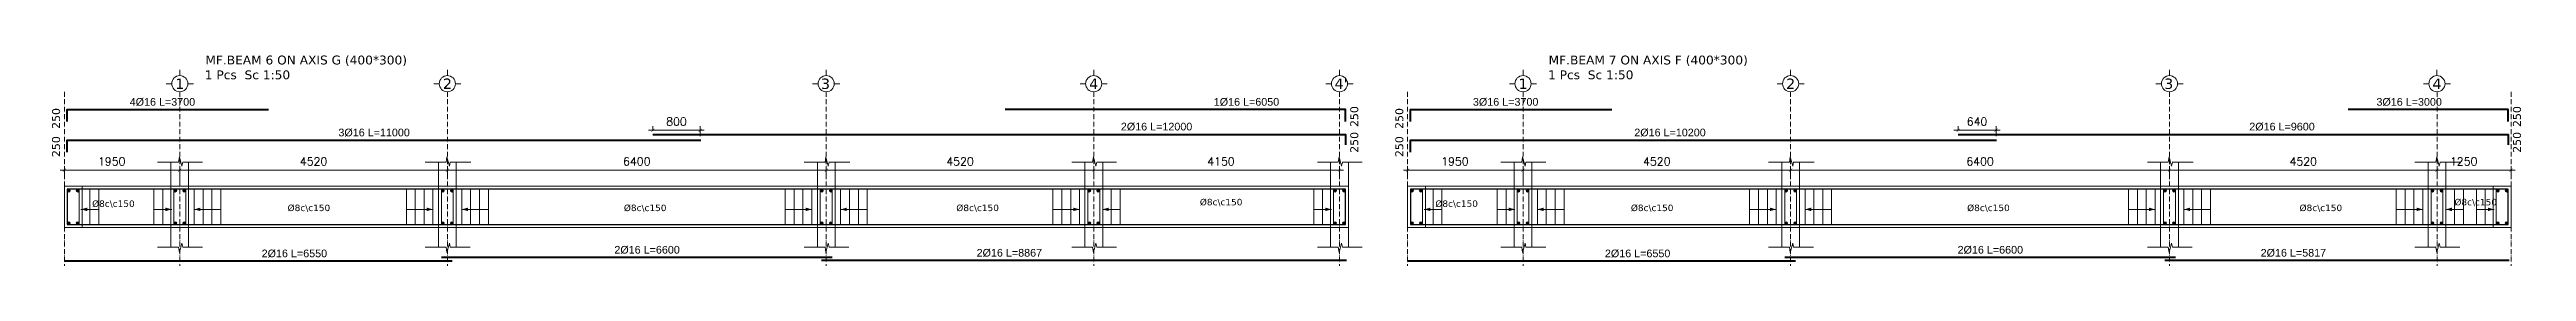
# Model space of a CAD drawing. Header units: inches. Extents: x -17020 to 43805, y -10194 to 123061.
# Drawn here: x 7715 to 11899, y 113527 to 113884 of the extents above; entities that cross this region are included whole.
import ezdxf

# ---------------------------------------------------------------- set-up
doc = ezdxf.new("R2010")
doc.units = ezdxf.units.IN
doc.header["$LTSCALE"] = 0.7
doc.header["$MEASUREMENT"] = 0
doc.linetypes.add('ACAD_ISO10W100', pattern=[18, 12, -3, 0, -3])
doc.layers.get('0').update_dxf_attribs({"lineweight": 13})
doc.layers.get('Defpoints').update_dxf_attribs({"lineweight": 5})
for name, color, linetype, lineweight in [('axis', 254, 'ACAD_ISO10W100', 9), ('BEAM FRAME', 5, 'Continuous', 18), ('COLUMN', 4, 'Continuous', 20), ('elevline', 30, 'Continuous', 20), ('FRAME 070', 5, 'Continuous', 60), ('hatch', 9, 'Continuous', 9), ('renforcment', 141, 'Continuous', 40), ('tex', 3, 'Continuous', 25), ('TEXT', 3, 'Continuous', 25), ('top rein. extension', 50, 'Continuous', 20), ('top renforcment', 7, 'Continuous', 40)]:
    doc.layers.add(name, color=color, linetype=linetype, lineweight=lineweight)
doc.styles.add('100', font='romans.shx', dxfattribs={"height": 13.5})
doc.styles.add('romanc', font='verdana.ttf', dxfattribs={"height": 250})
doc.styles.get("Standard").update_dxf_attribs({"font": 'arial.ttf', "height": 13})
doc.dimstyles.new('100', dxfattribs={"dimtxt": 13.5, "dimasz": 5, "dimexe": 7, "dimexo": 7, "dimgap": 8, "dimtad": 1, "dimdec": 0, "dimlfac": 10, "dimzin": 4, "dimdsep": 46, "dimtxsty": '100', "dimblk": 'ARCHTICK', "dimcen": 0.09, "dimdle": 7, "dimclrd": 1, "dimclre": 8, "dimclrt": 2, "dimadec": 0, "dimazin": 1, "dimtfac": 1, "dimtdec": 0, "dimtix": 1, "dimtofl": 0, "dimtmove": 0, "dimatfit": 3, "dimldrblk": 'ARCHTICK', "dimfxl": 0.18, "dimtolj": 1, "dimtzin": 0, "dimlwd": -1, "dimlwe": -1, "dimarcsym": 0})
doc.dimstyles.get("Standard").update_dxf_attribs({"dimtxt": 13, "dimasz": 5, "dimexe": 0.18, "dimexo": 0.0625, "dimgap": 6, "dimtad": 1, "dimdec": 0, "dimlfac": 10, "dimzin": 0, "dimdsep": 46, "dimtxsty": 'Standard', "dimblk": 'ARCHTICK', "dimcen": 0.09, "dimse1": 1, "dimse2": 1, "dimclrd": 1, "dimclre": 7, "dimclrt": 3, "dimadec": 0, "dimazin": 0, "dimtfac": 1, "dimtdec": 0, "dimtix": 1, "dimtofl": 0, "dimtmove": 0, "dimatfit": 3, "dimldrblk": 'ARCHTICK', "dimfxl": 1, "dimtolj": 1, "dimtzin": 0, "dimarcsym": 0})

msp = doc.modelspace()

# ---------------------------------------------------------------- texts
at = {"layer": 'tex', "style": 'romanc'}
for p in [(7787.27, 113627.05, -33436.19), (9658.49, 113629.7, -33436.19), (10056.31, 113627.05, -33436.19), (11777.7, 113629.7, -33436.19), (8117.54, 113619.97, -33436.19), (8685.58, 113619.97, -33436.19), (9247.11, 113619.97, -33436.19), (10386.57, 113619.97, -33436.19), (10954.62, 113619.97, -33436.19), (11516.15, 113619.97, -33436.19)]:
    msp.add_text('%%C8c\\c150', height=11, dxfattribs=at).set_placement(p)
at = {"layer": 'TEXT', "style": 'romanc'}
for s, height, p in [('1 Pcs  Sc 1:50 ', 15, (7977.62, 113843.37)), ('MF.BEAM 6 ON AXIS G (400*300)', 15, (7978.64, 113868.47)), ('1 Pcs  Sc 1:50 ', 15, (10246.66, 113843.37)), ('MF.BEAM 7 ON AXIS F (400*300)', 15, (10247.68, 113868.47)), ('1', 17.6, (7927.79, 113826.94)), ('2', 17.6, (8379.79, 113826.94)), ('3', 17.6, (9018.45, 113826.94)), ('4', 17.6, (9471.59, 113826.93)), ("4'", 17.6, (9886.04, 113826.94)), ('1', 17.6, (10196.83, 113826.94)), ('2', 17.6, (10648.83, 113826.94)), ('3', 17.6, (11287.49, 113826.94)), ('4', 17.6, (11740.63, 113826.93))]:
    msp.add_text(s, height=height, dxfattribs=at).set_placement(p)
for p in [(7733.11, 113759.25, -72739.24), (9926.11, 113762.5, -73175.05), (10002.15, 113759.25, -72739.24), (11890.11, 113762.5, -73175.05), (7733.11, 113711.56, -72739.24), (9926.11, 113718.74, -73175.05), (10002.15, 113711.56, -72739.24), (11890.11, 113718.74, -73175.05)]:
    msp.add_text('250', height=13.5, rotation=90, dxfattribs=at).set_placement(p)

# ---------------------------------------------------------------- blocks, each defined once
blk = doc.blocks.new('*D816')
at = {"layer": 'Defpoints', "color": 0, "transparency": 16777216}
for p in [(7715.4, 113739.9, -218.4), (7715.4, 113739.9), (8815.4, 113739.9, -167.8)]:
    blk.add_point(p, dxfattribs=at)
at = {"layer": 'TEXT', "color": 3, "transparency": 16777216, "insert": (8263.7, 113752.9), "char_height": 13, "attachment_point": 5}
blk.add_mtext('\\A1;3%%C16 L=11000', dxfattribs=at)
blk = doc.blocks.new('_ArchTick')
at = {"color": 0, "linetype": 'ByBlock', "lineweight": 0, "const_width": 0.15}
blk.add_lwpolyline([(-0.5, -0.5), (0.5, 0.5)], dxfattribs=at)
blk = doc.blocks.new('*D817')
at = {"color": 1, "transparency": 16777216}
blk.add_line((9020.4, 113689.3), (9486.4, 113689.3), dxfattribs=at)
at = {"color": 8, "transparency": 16777216}
for p, q in [((9027.4, 113682.7), (9027.4, 113696.3)), ((9479.4, 113683.3), (9479.4, 113696.3))]:
    blk.add_line(p, q, dxfattribs=at)
at = {"layer": 'Defpoints', "color": 0, "transparency": 16777216}
for p in [(9479.4, 113689.3), (9027.4, 113675.7), (9479.4, 113676.3)]:
    blk.add_point(p, dxfattribs=at)
at = {"color": 1, "transparency": 16777216, "xscale": 5, "yscale": 5, "zscale": 5, "rotation": 180}
blk.add_blockref('_ArchTick', (9027.4, 113689.3), dxfattribs=at)
at = {"color": 1, "transparency": 16777216, "xscale": 5, "yscale": 5, "zscale": 5}
blk.add_blockref('_ArchTick', (9479.4, 113689.3), dxfattribs=at)
at = {"color": 2, "transparency": 16777216, "insert": (9253.4, 113704.1), "char_height": 13.5, "attachment_point": 5, "style": '100'}
blk.add_mtext('\\A1;4520', dxfattribs=at)
blk = doc.blocks.new('*D818')
at = {"layer": 'Defpoints', "color": 0, "transparency": 16777216}
for p in [(8734.4, 113749.9, -157.8), (8734.4, 113749.9), (9934.3, 113749.9, -218.5)]:
    blk.add_point(p, dxfattribs=at)
at = {"layer": 'TEXT', "color": 3, "transparency": 16777216, "insert": (9585.4, 113762.9), "char_height": 13, "attachment_point": 5}
blk.add_mtext('\\A1;2%%C16 L=12000', dxfattribs=at)
blk = doc.blocks.new('*D839')
at = {"color": 1, "transparency": 16777216}
blk.add_line((8821.4, 113756.9), (8727.4, 113756.9), dxfattribs=at)
at = {"color": 8, "transparency": 16777216}
for p, q in [((8734.4, 113756.9), (8734.4, 113763.9)), ((8814.4, 113746.9), (8814.4, 113763.9))]:
    blk.add_line(p, q, dxfattribs=at)
at = {"layer": 'Defpoints', "color": 0, "transparency": 16777216}
for p in [(8734.4, 113756.9), (8734.4, 113749.9), (8814.4, 113739.9)]:
    blk.add_point(p, dxfattribs=at)
at = {"color": 1, "transparency": 16777216, "xscale": 5, "yscale": 5, "zscale": 5, "rotation": 180}
blk.add_blockref('_ArchTick', (8734.4, 113756.9), dxfattribs=at)
at = {"color": 1, "transparency": 16777216, "xscale": 5, "yscale": 5, "zscale": 5}
blk.add_blockref('_ArchTick', (8814.4, 113756.9), dxfattribs=at)
at = {"color": 2, "transparency": 16777216, "insert": (8774.4, 113771.7), "char_height": 13.5, "attachment_point": 5, "style": '100'}
blk.add_mtext('\\A1;800', dxfattribs=at)
blk = doc.blocks.new('*D819')
at = {"color": 1, "transparency": 16777216}
blk.add_line((9034.4, 113689.3), (8380.4, 113689.3), dxfattribs=at)
at = {"color": 8, "transparency": 16777216}
for p, q in [((8387.4, 113680.4), (8387.4, 113696.3)), ((9027.4, 113682.7), (9027.4, 113696.3))]:
    blk.add_line(p, q, dxfattribs=at)
at = {"layer": 'Defpoints', "color": 0, "transparency": 16777216}
for p in [(8387.4, 113689.3), (8387.4, 113673.4), (9027.4, 113675.7)]:
    blk.add_point(p, dxfattribs=at)
at = {"color": 1, "transparency": 16777216, "xscale": 5, "yscale": 5, "zscale": 5, "rotation": 180}
blk.add_blockref('_ArchTick', (8387.4, 113689.3), dxfattribs=at)
at = {"color": 1, "transparency": 16777216, "xscale": 5, "yscale": 5, "zscale": 5}
blk.add_blockref('_ArchTick', (9027.4, 113689.3), dxfattribs=at)
at = {"color": 2, "transparency": 16777216, "insert": (8707.4, 113704.1), "char_height": 13.5, "attachment_point": 5, "style": '100'}
blk.add_mtext('\\A1;6400', dxfattribs=at)
blk = doc.blocks.new('*D820')
at = {"color": 1, "transparency": 16777216}
blk.add_line((7928.4, 113689.3), (8394.4, 113689.3), dxfattribs=at)
at = {"color": 8, "transparency": 16777216}
for p, q in [((7935.4, 113668.1), (7935.4, 113696.3)), ((8387.4, 113680.4), (8387.4, 113696.3))]:
    blk.add_line(p, q, dxfattribs=at)
at = {"layer": 'Defpoints', "color": 0, "transparency": 16777216}
for p in [(8387.4, 113689.3), (7935.4, 113661.1), (8387.4, 113673.4)]:
    blk.add_point(p, dxfattribs=at)
at = {"color": 1, "transparency": 16777216, "xscale": 5, "yscale": 5, "zscale": 5, "rotation": 180}
blk.add_blockref('_ArchTick', (7935.4, 113689.3), dxfattribs=at)
at = {"color": 1, "transparency": 16777216, "xscale": 5, "yscale": 5, "zscale": 5}
blk.add_blockref('_ArchTick', (8387.4, 113689.3), dxfattribs=at)
at = {"color": 2, "transparency": 16777216, "insert": (8161.4, 113704.1), "char_height": 13.5, "attachment_point": 5, "style": '100'}
blk.add_mtext('\\A1;4520', dxfattribs=at)
blk = doc.blocks.new('*D821')
at = {"layer": 'Defpoints', "color": 0, "transparency": 16777216}
for p in [(7715.4, 113791.8, -218.4), (7715.4, 113791.8), (8085.4, 113791.8, -209.5)]:
    blk.add_point(p, dxfattribs=at)
at = {"layer": 'TEXT', "color": 3, "transparency": 16777216, "insert": (7906.1, 113804.8), "char_height": 13, "attachment_point": 5}
blk.add_mtext('\\A1;4%%C16 L=3700', dxfattribs=at)
blk = doc.blocks.new('*D822')
at = {"layer": 'Defpoints', "color": 0, "transparency": 16777216}
for p in [(9329.4, 113791.8, -209.5), (9934.4, 113791.8, -218.4), (9934.4, 113791.8)]:
    blk.add_point(p, dxfattribs=at)
at = {"layer": 'TEXT', "color": 3, "transparency": 16777216, "insert": (9737.3, 113804.8), "char_height": 13, "attachment_point": 5}
blk.add_mtext('\\A1;1%%C16 L=6050', dxfattribs=at)
blk = doc.blocks.new('*D823')
at = {"layer": 'Defpoints', "color": 0, "transparency": 16777216}
for p in [(7740.4, 113535, -13652.7), (8395.4, 113535, -37100.9), (8395.4, 113535)]:
    blk.add_point(p, dxfattribs=at)
at = {"layer": 'TEXT', "color": 3, "transparency": 16777216, "insert": (8129, 113548), "char_height": 13, "attachment_point": 5}
blk.add_mtext('\\A1;2%%C16 L=6550', dxfattribs=at)
blk = doc.blocks.new('*D824')
at = {"layer": 'Defpoints', "color": 0, "transparency": 16777216}
for p in [(8377.4, 113541.2, -13652.7), (9037.4, 113541.2, -37100.9), (9037.4, 113541.2)]:
    blk.add_point(p, dxfattribs=at)
at = {"layer": 'TEXT', "color": 3, "transparency": 16777216, "insert": (8724.8, 113554.2), "char_height": 13, "attachment_point": 5}
blk.add_mtext('\\A1;2%%C16 L=6600', dxfattribs=at)
blk = doc.blocks.new('*D825')
at = {"color": 1, "transparency": 16777216}
blk.add_line((9901.4, 113689.3), (9472.4, 113689.3), dxfattribs=at)
at = {"color": 8, "transparency": 16777216}
for p, q in [((9479.4, 113683.2), (9479.4, 113696.3)), ((9894.4, 113681.8), (9894.4, 113696.3))]:
    blk.add_line(p, q, dxfattribs=at)
at = {"layer": 'Defpoints', "color": 0, "transparency": 16777216}
for p in [(9479.4, 113689.3), (9479.4, 113676.2), (9894.4, 113674.8)]:
    blk.add_point(p, dxfattribs=at)
at = {"color": 1, "transparency": 16777216, "xscale": 5, "yscale": 5, "zscale": 5, "rotation": 180}
blk.add_blockref('_ArchTick', (9479.4, 113689.3), dxfattribs=at)
at = {"color": 1, "transparency": 16777216, "xscale": 5, "yscale": 5, "zscale": 5}
blk.add_blockref('_ArchTick', (9894.4, 113689.3), dxfattribs=at)
at = {"color": 2, "transparency": 16777216, "insert": (9694.2, 113704.1), "char_height": 13.5, "attachment_point": 5, "style": '100'}
blk.add_mtext('\\A1;4150', dxfattribs=at)
blk = doc.blocks.new('*D826')
at = {"color": 1, "transparency": 16777216}
blk.add_line((7942.4, 113689.3), (7733.4, 113689.3), dxfattribs=at)
at = {"color": 8, "transparency": 16777216}
for p, q in [((7740.4, 113675), (7740.4, 113696.3)), ((7935.4, 113668.1), (7935.4, 113696.3))]:
    blk.add_line(p, q, dxfattribs=at)
at = {"layer": 'Defpoints', "color": 0, "transparency": 16777216}
for p in [(7740.4, 113689.3), (7740.4, 113668), (7935.4, 113661.1)]:
    blk.add_point(p, dxfattribs=at)
at = {"color": 1, "transparency": 16777216, "xscale": 5, "yscale": 5, "zscale": 5, "rotation": 180}
blk.add_blockref('_ArchTick', (7740.4, 113689.3), dxfattribs=at)
at = {"color": 1, "transparency": 16777216, "xscale": 5, "yscale": 5, "zscale": 5}
blk.add_blockref('_ArchTick', (7935.4, 113689.3), dxfattribs=at)
at = {"color": 2, "transparency": 16777216, "insert": (7820.4, 113704.1), "char_height": 13.5, "attachment_point": 5, "style": '100'}
blk.add_mtext('\\A1;1950', dxfattribs=at)
blk = doc.blocks.new('*D827')
at = {"layer": 'Defpoints', "color": 0, "transparency": 16777216}
for p in [(9019.4, 113536.1, -13652.7), (9906.1, 113536.1, -37100.9), (9906.1, 113536.1)]:
    blk.add_point(p, dxfattribs=at)
at = {"layer": 'TEXT', "color": 3, "transparency": 16777216, "insert": (9336.7, 113549.1), "char_height": 13, "attachment_point": 5}
blk.add_mtext('\\A1;2%%C16 L=8867', dxfattribs=at)
blk = doc.blocks.new('*D828')
at = {"layer": 'Defpoints', "color": 0, "transparency": 16777216}
for p in [(9984.4, 113739.9, -218.4), (9984.4, 113739.9), (11004.4, 113739.9, -167.8)]:
    blk.add_point(p, dxfattribs=at)
at = {"layer": 'TEXT', "color": 3, "transparency": 16777216, "insert": (10452.7, 113752.9), "char_height": 13, "attachment_point": 5}
blk.add_mtext('\\A1;2%%C16 L=10200', dxfattribs=at)
blk = doc.blocks.new('*D829')
at = {"color": 1, "transparency": 16777216}
blk.add_line((11289.4, 113689.3), (11755.4, 113689.3), dxfattribs=at)
at = {"color": 8, "transparency": 16777216}
for p, q in [((11296.4, 113682.7), (11296.4, 113696.3)), ((11748.4, 113683.3), (11748.4, 113696.3))]:
    blk.add_line(p, q, dxfattribs=at)
at = {"layer": 'Defpoints', "color": 0, "transparency": 16777216}
for p in [(11748.4, 113689.3), (11296.4, 113675.7), (11748.4, 113676.3)]:
    blk.add_point(p, dxfattribs=at)
at = {"color": 1, "transparency": 16777216, "xscale": 5, "yscale": 5, "zscale": 5, "rotation": 180}
blk.add_blockref('_ArchTick', (11296.4, 113689.3), dxfattribs=at)
at = {"color": 1, "transparency": 16777216, "xscale": 5, "yscale": 5, "zscale": 5}
blk.add_blockref('_ArchTick', (11748.4, 113689.3), dxfattribs=at)
at = {"color": 2, "transparency": 16777216, "insert": (11522.4, 113704.1), "char_height": 13.5, "attachment_point": 5, "style": '100'}
blk.add_mtext('\\A1;4520', dxfattribs=at)
blk = doc.blocks.new('*D830')
at = {"layer": 'Defpoints', "color": 0, "transparency": 16777216}
for p in [(10939.4, 113749.9, -157.8), (10939.4, 113749.9), (11899.4, 113749.9, -218.5)]:
    blk.add_point(p, dxfattribs=at)
at = {"layer": 'TEXT', "color": 3, "transparency": 16777216, "insert": (11486.5, 113762.9), "char_height": 13, "attachment_point": 5}
blk.add_mtext('\\A1;2%%C16 L=9600', dxfattribs=at)
blk = doc.blocks.new('*D840')
at = {"color": 1, "transparency": 16777216}
blk.add_line((11010.4, 113756.9), (10932.4, 113756.9), dxfattribs=at)
at = {"color": 8, "transparency": 16777216}
for p, q in [((10939.4, 113756.9), (10939.4, 113763.9)), ((11003.4, 113746.9), (11003.4, 113763.9))]:
    blk.add_line(p, q, dxfattribs=at)
at = {"layer": 'Defpoints', "color": 0, "transparency": 16777216}
for p in [(10939.4, 113756.9), (10939.4, 113749.9), (11003.4, 113739.9)]:
    blk.add_point(p, dxfattribs=at)
at = {"color": 1, "transparency": 16777216, "xscale": 5, "yscale": 5, "zscale": 5, "rotation": 180}
blk.add_blockref('_ArchTick', (10939.4, 113756.9), dxfattribs=at)
at = {"color": 1, "transparency": 16777216, "xscale": 5, "yscale": 5, "zscale": 5}
blk.add_blockref('_ArchTick', (11003.4, 113756.9), dxfattribs=at)
at = {"color": 2, "transparency": 16777216, "insert": (10971.4, 113771.7), "char_height": 13.5, "attachment_point": 5, "style": '100'}
blk.add_mtext('\\A1;640', dxfattribs=at)
blk = doc.blocks.new('*D831')
at = {"color": 1, "transparency": 16777216}
blk.add_line((11303.4, 113689.3), (10649.4, 113689.3), dxfattribs=at)
at = {"color": 8, "transparency": 16777216}
for p, q in [((10656.4, 113680.4), (10656.4, 113696.3)), ((11296.4, 113682.7), (11296.4, 113696.3))]:
    blk.add_line(p, q, dxfattribs=at)
at = {"layer": 'Defpoints', "color": 0, "transparency": 16777216}
for p in [(10656.4, 113689.3), (10656.4, 113673.4), (11296.4, 113675.7)]:
    blk.add_point(p, dxfattribs=at)
at = {"color": 1, "transparency": 16777216, "xscale": 5, "yscale": 5, "zscale": 5, "rotation": 180}
blk.add_blockref('_ArchTick', (10656.4, 113689.3), dxfattribs=at)
at = {"color": 1, "transparency": 16777216, "xscale": 5, "yscale": 5, "zscale": 5}
blk.add_blockref('_ArchTick', (11296.4, 113689.3), dxfattribs=at)
at = {"color": 2, "transparency": 16777216, "insert": (10976.4, 113704.1), "char_height": 13.5, "attachment_point": 5, "style": '100'}
blk.add_mtext('\\A1;6400', dxfattribs=at)
blk = doc.blocks.new('*D832')
at = {"color": 1, "transparency": 16777216}
blk.add_line((10197.4, 113689.3), (10663.4, 113689.3), dxfattribs=at)
at = {"color": 8, "transparency": 16777216}
for p, q in [((10204.4, 113668.1), (10204.4, 113696.3)), ((10656.4, 113680.4), (10656.4, 113696.3))]:
    blk.add_line(p, q, dxfattribs=at)
at = {"layer": 'Defpoints', "color": 0, "transparency": 16777216}
for p in [(10656.4, 113689.3), (10204.4, 113661.1), (10656.4, 113673.4)]:
    blk.add_point(p, dxfattribs=at)
at = {"color": 1, "transparency": 16777216, "xscale": 5, "yscale": 5, "zscale": 5, "rotation": 180}
blk.add_blockref('_ArchTick', (10204.4, 113689.3), dxfattribs=at)
at = {"color": 1, "transparency": 16777216, "xscale": 5, "yscale": 5, "zscale": 5}
blk.add_blockref('_ArchTick', (10656.4, 113689.3), dxfattribs=at)
at = {"color": 2, "transparency": 16777216, "insert": (10430.4, 113704.1), "char_height": 13.5, "attachment_point": 5, "style": '100'}
blk.add_mtext('\\A1;4520', dxfattribs=at)
blk = doc.blocks.new('*D833')
at = {"layer": 'Defpoints', "color": 0, "transparency": 16777216}
for p in [(11598.4, 113791.8, -209.5), (11898.4, 113791.8, -218.4), (11898.4, 113791.8)]:
    blk.add_point(p, dxfattribs=at)
at = {"layer": 'TEXT', "color": 3, "transparency": 16777216, "insert": (11701.3, 113804.8), "char_height": 13, "attachment_point": 5}
blk.add_mtext('\\A1;3%%C16 L=3000', dxfattribs=at)
blk = doc.blocks.new('*D834')
at = {"layer": 'Defpoints', "color": 0, "transparency": 16777216}
for p in [(10009.4, 113535, -13652.7), (10664.4, 113535, -37100.9), (10664.4, 113535)]:
    blk.add_point(p, dxfattribs=at)
at = {"layer": 'TEXT', "color": 3, "transparency": 16777216, "insert": (10398, 113548), "char_height": 13, "attachment_point": 5}
blk.add_mtext('\\A1;2%%C16 L=6550', dxfattribs=at)
blk = doc.blocks.new('*D835')
at = {"layer": 'Defpoints', "color": 0, "transparency": 16777216}
for p in [(10646.4, 113541.2, -13652.7), (11306.4, 113541.2, -37100.9), (11306.4, 113541.2)]:
    blk.add_point(p, dxfattribs=at)
at = {"layer": 'TEXT', "color": 3, "transparency": 16777216, "insert": (10993.8, 113554.2), "char_height": 13, "attachment_point": 5}
blk.add_mtext('\\A1;2%%C16 L=6600', dxfattribs=at)
blk = doc.blocks.new('*D836')
at = {"color": 1, "transparency": 16777216}
blk.add_line((11880.4, 113689.3), (11741.4, 113689.3), dxfattribs=at)
at = {"color": 8, "transparency": 16777216}
for p, q in [((11748.4, 113683.2), (11748.4, 113696.3)), ((11873.4, 113683), (11873.4, 113696.3))]:
    blk.add_line(p, q, dxfattribs=at)
at = {"layer": 'Defpoints', "color": 0, "transparency": 16777216}
for p in [(11748.4, 113689.3), (11748.4, 113676.2), (11873.4, 113676)]:
    blk.add_point(p, dxfattribs=at)
at = {"color": 1, "transparency": 16777216, "xscale": 5, "yscale": 5, "zscale": 5, "rotation": 180}
blk.add_blockref('_ArchTick', (11748.4, 113689.3), dxfattribs=at)
at = {"color": 1, "transparency": 16777216, "xscale": 5, "yscale": 5, "zscale": 5}
blk.add_blockref('_ArchTick', (11873.4, 113689.3), dxfattribs=at)
at = {"color": 2, "transparency": 16777216, "insert": (11793.4, 113704.1), "char_height": 13.5, "attachment_point": 5, "style": '100'}
blk.add_mtext('\\A1;1250', dxfattribs=at)
blk = doc.blocks.new('*D837')
at = {"color": 1, "transparency": 16777216}
blk.add_line((10211.4, 113689.3), (10002.4, 113689.3), dxfattribs=at)
at = {"color": 8, "transparency": 16777216}
for p, q in [((10009.4, 113675), (10009.4, 113696.3)), ((10204.4, 113668.1), (10204.4, 113696.3))]:
    blk.add_line(p, q, dxfattribs=at)
at = {"layer": 'Defpoints', "color": 0, "transparency": 16777216}
for p in [(10009.4, 113689.3), (10009.4, 113668), (10204.4, 113661.1)]:
    blk.add_point(p, dxfattribs=at)
at = {"color": 1, "transparency": 16777216, "xscale": 5, "yscale": 5, "zscale": 5, "rotation": 180}
blk.add_blockref('_ArchTick', (10009.4, 113689.3), dxfattribs=at)
at = {"color": 1, "transparency": 16777216, "xscale": 5, "yscale": 5, "zscale": 5}
blk.add_blockref('_ArchTick', (10204.4, 113689.3), dxfattribs=at)
at = {"color": 2, "transparency": 16777216, "insert": (10089.4, 113704.1), "char_height": 13.5, "attachment_point": 5, "style": '100'}
blk.add_mtext('\\A1;1950', dxfattribs=at)
blk = doc.blocks.new('*D838')
at = {"layer": 'Defpoints', "color": 0, "transparency": 16777216}
for p in [(11288.4, 113536.1, -13652.7), (11870.1, 113536.1, -37100.9), (11870.1, 113536.1)]:
    blk.add_point(p, dxfattribs=at)
at = {"layer": 'TEXT', "color": 3, "transparency": 16777216, "insert": (11505.7, 113549.1), "char_height": 13, "attachment_point": 5}
blk.add_mtext('\\A1;2%%C16 L=5817', dxfattribs=at)
blk = doc.blocks.new('*D841')
at = {"layer": 'Defpoints', "color": 0, "transparency": 16777216}
for p in [(9984.4, 113791.8, -218.4), (9984.4, 113791.8), (10354.4, 113791.8, -209.5)]:
    blk.add_point(p, dxfattribs=at)
at = {"layer": 'TEXT', "color": 3, "transparency": 16777216, "insert": (10175.1, 113804.8), "char_height": 13, "attachment_point": 5}
blk.add_mtext('\\A1;3%%C16 L=3700', dxfattribs=at)

# ---------------------------------------------------------------- dimensions: what is measured, and where the dimension line sits
for base, p1, p2, picture, middle in [((8734.37, 113756.92), (8814.37, 113739.92), (8734.37, 113749.92), '*D839', (8774.37, 113771.67)), ((10939.4, 113756.92), (11003.4, 113739.92), (10939.4, 113749.92), '*D840', (10971.4, 113771.67))]:
    dim = msp.add_linear_dim(base=base, p1=p1, p2=p2, dimstyle='100')
    dim.commit()
    dim.dimension.update_dxf_attribs({"geometry": picture, "text_midpoint": middle})
for base, p1, p2, picture, middle in [((7740.39, 113689.34), (7935.39, 113661.15), (7740.39, 113667.96), '*D826', (7820.39, 113689.34)), ((8387.39, 113689.34), (9027.39, 113675.75), (8387.39, 113673.43), '*D819', (8707.39, 113689.34)), ((9479.39, 113689.34), (9894.43, 113674.77), (9479.39, 113676.23), '*D825', (9694.21, 113689.34)), ((10009.43, 113689.34), (10204.43, 113661.15), (10009.43, 113667.96), '*D837', (10089.43, 113689.34)), ((10656.43, 113689.34), (11296.43, 113675.75), (10656.43, 113673.43), '*D831', (10976.43, 113689.34)), ((11748.43, 113689.34), (11873.43, 113676.02), (11748.43, 113676.23), '*D836', (11793.43, 113689.34))]:
    dim = msp.add_linear_dim(base=base, p1=p1, p2=p2, angle=180, dimstyle='100')
    dim.commit()
    dim.dimension.update_dxf_attribs({"geometry": picture, "text_midpoint": middle, "dimtype": 160})
for base, p1, p2, picture, middle in [((8387.39, 113689.34), (7935.39, 113661.15), (8387.39, 113673.43), '*D820', (8161.39, 113689.34)), ((9479.39, 113689.34), (9027.39, 113675.75), (9479.39, 113676.35), '*D817', (9253.39, 113689.34)), ((10656.43, 113689.34), (10204.43, 113661.15), (10656.43, 113673.43), '*D832', (10430.43, 113689.34)), ((11748.43, 113689.34), (11296.43, 113675.75), (11748.43, 113676.35), '*D829', (11522.43, 113689.34))]:
    dim = msp.add_linear_dim(base=base, p1=p1, p2=p2, dimstyle='100')
    dim.commit()
    dim.dimension.update_dxf_attribs({"geometry": picture, "text_midpoint": middle, "dimtype": 160})
at = {"layer": 'TEXT'}
for base, p1, p2, angle, text, picture, middle in [((7715.39, 113791.83), (8085.39, 113791.83, -209.54), (7715.39, 113791.83, -218.39), 180, '4%%C16 L=<>', '*D821', (7906.11, 113791.83)), ((9934.43, 113791.83), (9329.39, 113791.83, -209.54), (9934.43, 113791.83, -218.39), 0, '1%%C16 L=<>', '*D822', (9737.29, 113791.83)), ((9984.43, 113791.83), (10354.43, 113791.83, -209.54), (9984.43, 113791.83, -218.39), 180, '3%%C16 L=<>', '*D841', (10175.14, 113791.83)), ((11898.43, 113791.83), (11598.43, 113791.83, -209.54), (11898.43, 113791.83, -218.39), 0, '3%%C16 L=<>', '*D833', (11701.29, 113791.83)), ((7715.39, 113739.92), (8815.37, 113739.92, -167.76), (7715.39, 113739.92, -218.39), 180, '3%%C16 L=<>', '*D816', (8263.65, 113739.92)), ((8734.37, 113749.92), (9934.33, 113749.92, -218.54), (8734.37, 113749.92, -157.78), 180, '2%%C16 L=<>', '*D818', (9585.45, 113749.92)), ((9984.43, 113739.92), (11004.4, 113739.92, -167.76), (9984.43, 113739.92, -218.39), 180, '2%%C16 L=<>', '*D828', (10452.69, 113739.92)), ((10939.4, 113749.92), (11899.43, 113749.92, -218.54), (10939.4, 113749.92, -157.78), 180, '2%%C16 L=<>', '*D830', (11486.55, 113749.92)), ((8395.39, 113535.03, 12366.96), (7740.39, 113535.03, -1285.72), (8395.39, 113535.03, -24733.92), 0, '2%%C16 L=<>', '*D823', (8128.97, 113535.03, 12366.96)), ((9037.39, 113541.17, 12366.96), (8377.39, 113541.17, -1285.72), (9037.39, 113541.17, -24733.92), 0, '2%%C16 L=<>', '*D824', (8724.78, 113541.17, 12366.96)), ((9906.13, 113536.05, 12366.96), (9019.39, 113536.05, -1285.72), (9906.13, 113536.05, -24733.92), 0, '2%%C16 L=<>', '*D827', (9336.74, 113536.05, 12366.96)), ((10664.43, 113535.03, 12366.96), (10009.43, 113535.03, -1285.72), (10664.43, 113535.03, -24733.92), 0, '2%%C16 L=<>', '*D834', (10398.01, 113535.03, 12366.96)), ((11306.43, 113541.17, 12366.96), (10646.43, 113541.17, -1285.72), (11306.43, 113541.17, -24733.92), 0, '2%%C16 L=<>', '*D835', (10993.82, 113541.17, 12366.96)), ((11870.13, 113536.05, 12366.96), (11288.43, 113536.05, -1285.72), (11870.13, 113536.05, -24733.92), 0, '2%%C16 L=<>', '*D838', (11505.73, 113536.05, 12366.96))]:
    dim = msp.add_linear_dim(base=base, p1=p1, p2=p2, angle=angle, text=text, dimstyle='Standard', override={"dimsd1": 1, "dimsd2": 1, "dimfxl": 0.1, "dimfxlon": 1}, dxfattribs=at)
    dim.commit()
    dim.dimension.update_dxf_attribs({"geometry": picture, "text_midpoint": middle, "dimtype": 161})

# ---------------------------------------------------------------- hatches: boundary and pattern name
at = {"layer": 'elevline'}
for points in [[(7750.15, 113654.67, 1), (7745.39, 113654.67, 1)], [(7760.64, 113654.67, -1), (7765.39, 113654.67, -1)], [(7930.15, 113654.67, 1), (7925.39, 113654.67, 1)], [(7940.64, 113654.67, -1), (7945.39, 113654.67, -1)], [(8382.15, 113654.67, 1), (8377.39, 113654.67, 1)], [(8392.64, 113654.67, -1), (8397.39, 113654.67, -1)], [(9022.15, 113654.67, 1), (9017.39, 113654.67, 1)], [(9032.64, 113654.67, -1), (9037.39, 113654.67, -1)], [(9474.15, 113654.67, 1), (9469.39, 113654.67, 1)], [(9484.64, 113654.67, -1), (9489.39, 113654.67, -1)], [(9889.19, 113654.67, 1), (9884.43, 113654.67, 1)], [(9899.67, 113654.67, -1), (9904.43, 113654.67, -1)], [(10019.19, 113654.67, 1), (10014.43, 113654.67, 1)], [(10029.67, 113654.67, -1), (10034.43, 113654.67, -1)], [(10199.19, 113654.67, 1), (10194.43, 113654.67, 1)], [(10209.67, 113654.67, -1), (10214.43, 113654.67, -1)], [(10651.19, 113654.67, 1), (10646.43, 113654.67, 1)], [(10661.67, 113654.67, -1), (10666.43, 113654.67, -1)], [(11291.19, 113654.67, 1), (11286.43, 113654.67, 1)], [(11301.67, 113654.67, -1), (11306.43, 113654.67, -1)], [(11743.19, 113654.67, 1), (11738.43, 113654.67, 1)], [(11753.67, 113654.67, -1), (11758.43, 113654.67, -1)], [(11853.19, 113654.67, 1), (11848.43, 113654.67, 1)], [(11863.67, 113654.67, -1), (11868.43, 113654.67, -1)], [(7750.15, 113599.42, -1), (7745.39, 113599.42, -1)], [(7760.64, 113599.42, 1), (7765.39, 113599.42, 1)], [(7930.15, 113599.42, -1), (7925.39, 113599.42, -1)], [(7940.64, 113599.42, 1), (7945.39, 113599.42, 1)], [(8382.15, 113599.42, -1), (8377.39, 113599.42, -1)], [(8392.64, 113599.42, 1), (8397.39, 113599.42, 1)], [(9022.15, 113599.42, -1), (9017.39, 113599.42, -1)], [(9032.64, 113599.42, 1), (9037.39, 113599.42, 1)], [(9474.15, 113599.42, -1), (9469.39, 113599.42, -1)], [(9484.64, 113599.42, 1), (9489.39, 113599.42, 1)], [(9889.19, 113599.42, -1), (9884.43, 113599.42, -1)], [(9899.67, 113599.42, 1), (9904.43, 113599.42, 1)], [(10019.19, 113599.42, -1), (10014.43, 113599.42, -1)], [(10029.67, 113599.42, 1), (10034.43, 113599.42, 1)], [(10199.19, 113599.42, -1), (10194.43, 113599.42, -1)], [(10209.67, 113599.42, 1), (10214.43, 113599.42, 1)], [(10651.19, 113599.42, -1), (10646.43, 113599.42, -1)], [(10661.67, 113599.42, 1), (10666.43, 113599.42, 1)], [(11291.19, 113599.42, -1), (11286.43, 113599.42, -1)], [(11301.67, 113599.42, 1), (11306.43, 113599.42, 1)], [(11743.19, 113599.42, -1), (11738.43, 113599.42, -1)], [(11753.67, 113599.42, 1), (11758.43, 113599.42, 1)], [(11853.19, 113599.42, -1), (11848.43, 113599.42, -1)], [(11863.67, 113599.42, 1), (11868.43, 113599.42, 1)]]:
    msp.add_hatch(color=256, dxfattribs=at).paths.add_polyline_path(points)

# ---------------------------------------------------------------- linework, layer by layer
at = {"layer": 'axis'}
for p, q in [((7740.39, 113822.24), (7740.39, 113527.31)), ((7935.39, 113822.24), (7935.39, 113527.31)), ((8387.39, 113822.24), (8387.39, 113527.31)), ((8387.39, 113822.24), (8387.39, 113527.31)), ((9027.39, 113822.24), (9027.39, 113527.31)), ((9479.39, 113822.24), (9479.39, 113527.31)), ((9894.43, 113822.24), (9894.43, 113527.31)), ((10009.43, 113822.24), (10009.43, 113527.31)), ((10204.43, 113822.24), (10204.43, 113527.31)), ((10656.43, 113822.24), (10656.43, 113527.31)), ((10656.43, 113822.24), (10656.43, 113527.31)), ((11296.43, 113822.24), (11296.43, 113527.31)), ((11748.43, 113822.24), (11748.43, 113527.31)), ((11873.43, 113822.24), (11873.43, 113527.31))]:
    msp.add_line(p, q, dxfattribs=at)
at = {"layer": 'BEAM FRAME', "elevation": 217.91}
for points in [[(7740.39, 113592.04), (9909.43, 113592.04), (9909.43, 113662.04), (7740.39, 113662.04)], [(10009.43, 113592.04), (11873.43, 113592.04), (11873.43, 113662.04), (10009.43, 113662.04)]]:
    msp.add_lwpolyline(points, close=True, dxfattribs=at)
at = {"layer": 'COLUMN', "lineweight": 20}
for p, q in [((7920.39, 113702.97, 217.91), (7920.39, 113662.04, 217.91)), ((7950.39, 113702.97, 217.91), (7950.39, 113662.04, 217.91)), ((8372.39, 113702.97, 217.91), (8372.39, 113662.04, 217.91)), ((8402.39, 113702.97, 217.91), (8402.39, 113662.04, 217.91)), ((9012.39, 113702.97, 217.91), (9012.39, 113662.04, 217.91)), ((9042.39, 113702.97, 217.91), (9042.39, 113662.04, 217.91)), ((9464.39, 113702.97, 217.91), (9464.39, 113662.04, 217.91)), ((9494.39, 113702.97, 217.91), (9494.39, 113662.04, 217.91)), ((9879.43, 113702.97, 217.91), (9879.43, 113662.04, 217.91)), ((9909.43, 113702.97, 217.91), (9909.43, 113662.04, 217.91)), ((10189.43, 113702.97, 217.91), (10189.43, 113662.04, 217.91)), ((10219.43, 113702.97, 217.91), (10219.43, 113662.04, 217.91)), ((10641.43, 113702.97, 217.91), (10641.43, 113662.04, 217.91)), ((10671.43, 113702.97, 217.91), (10671.43, 113662.04, 217.91)), ((11281.43, 113702.97, 217.91), (11281.43, 113662.04, 217.91)), ((11311.43, 113702.97, 217.91), (11311.43, 113662.04, 217.91)), ((11733.43, 113702.97, 217.91), (11733.43, 113662.04, 217.91)), ((11763.43, 113702.97, 217.91), (11763.43, 113662.04, 217.91)), ((7920.39, 113558.62, 217.91), (7920.39, 113592.04, 217.91)), ((7950.39, 113558.62, 217.91), (7950.39, 113592.04, 217.91)), ((8372.39, 113558.62, 217.91), (8372.39, 113592.04, 217.91)), ((8402.39, 113558.62, 217.91), (8402.39, 113592.04, 217.91)), ((9012.39, 113558.62, 217.91), (9012.39, 113592.04, 217.91)), ((9042.39, 113558.62, 217.91), (9042.39, 113592.04, 217.91)), ((9464.39, 113558.62, 217.91), (9464.39, 113592.04, 217.91)), ((9494.39, 113558.62, 217.91), (9494.39, 113592.04, 217.91)), ((9879.43, 113558.62, 217.91), (9879.43, 113592.04, 217.91)), ((9909.43, 113558.62, 217.91), (9909.43, 113592.04, 217.91)), ((10189.43, 113558.62, 217.91), (10189.43, 113592.04, 217.91)), ((10219.43, 113558.62, 217.91), (10219.43, 113592.04, 217.91)), ((10641.43, 113558.62, 217.91), (10641.43, 113592.04, 217.91)), ((10671.43, 113558.62, 217.91), (10671.43, 113592.04, 217.91)), ((11281.43, 113558.62, 217.91), (11281.43, 113592.04, 217.91)), ((11311.43, 113558.62, 217.91), (11311.43, 113592.04, 217.91)), ((11733.43, 113558.62, 217.91), (11733.43, 113592.04, 217.91)), ((11763.43, 113558.62, 217.91), (11763.43, 113592.04, 217.91))]:
    msp.add_line(p, q, dxfattribs=at)
at = {"layer": 'elevline'}
for p, q in [((7783.48, 113597.04), (7783.48, 113657.04)), ((7798.48, 113597.04), (7798.48, 113657.04)), ((7891.74, 113597.04), (7891.74, 113657.04)), ((7906.74, 113597.04), (7906.74, 113657.04)), ((7959.71, 113597.04), (7959.71, 113657.04)), ((7974.67, 113597.04), (7974.67, 113657.04)), ((7989.67, 113597.04), (7989.67, 113657.04)), ((8004.67, 113597.04), (8004.67, 113657.04)), ((8318.12, 113597.04), (8318.12, 113657.04)), ((8333.12, 113597.04), (8333.12, 113657.04)), ((8348.12, 113597.04), (8348.12, 113657.04)), ((8363.08, 113597.04), (8363.08, 113657.04)), ((8411.71, 113597.04), (8411.71, 113657.04)), ((8426.67, 113597.04), (8426.67, 113657.04)), ((8441.67, 113597.04), (8441.67, 113657.04)), ((8456.67, 113597.04), (8456.67, 113657.04)), ((8958.12, 113597.04), (8958.12, 113657.04)), ((8973.12, 113597.04), (8973.12, 113657.04)), ((8988.12, 113597.04), (8988.12, 113657.04)), ((9003.08, 113597.04), (9003.08, 113657.04)), ((9051.71, 113597.04), (9051.71, 113657.04)), ((9066.67, 113597.04), (9066.67, 113657.04)), ((9081.67, 113597.04), (9081.67, 113657.04)), ((9096.67, 113597.04), (9096.67, 113657.04)), ((9410.32, 113597.04), (9410.32, 113657.04)), ((9425.32, 113597.04), (9425.32, 113657.04)), ((9440.32, 113597.04), (9440.32, 113657.04)), ((9455.28, 113597.04), (9455.28, 113657.04)), ((9469.35, 113597.04), (9469.35, 113657.04)), ((9508.89, 113597.04), (9508.89, 113657.04)), ((9523.89, 113597.04), (9523.89, 113657.04)), ((9850.93, 113597.04), (9850.93, 113657.04)), ((9865.93, 113597.04), (9865.93, 113657.04)), ((9884.39, 113597.04), (9884.39, 113657.04)), ((10052.52, 113597.04), (10052.52, 113657.04)), ((10067.52, 113597.04), (10067.52, 113657.04)), ((10160.77, 113597.04), (10160.77, 113657.04)), ((10175.77, 113597.04), (10175.77, 113657.04)), ((10228.74, 113597.04), (10228.74, 113657.04)), ((10243.7, 113597.04), (10243.7, 113657.04)), ((10258.7, 113597.04), (10258.7, 113657.04)), ((10273.7, 113597.04), (10273.7, 113657.04)), ((10587.16, 113597.04), (10587.16, 113657.04)), ((10602.16, 113597.04), (10602.16, 113657.04)), ((10617.16, 113597.04), (10617.16, 113657.04)), ((10632.12, 113597.04), (10632.12, 113657.04)), ((10680.74, 113597.04), (10680.74, 113657.04)), ((10695.7, 113597.04), (10695.7, 113657.04)), ((10710.7, 113597.04), (10710.7, 113657.04)), ((10725.7, 113597.04), (10725.7, 113657.04)), ((11227.16, 113597.04), (11227.16, 113657.04)), ((11242.16, 113597.04), (11242.16, 113657.04)), ((11257.16, 113597.04), (11257.16, 113657.04)), ((11272.12, 113597.04), (11272.12, 113657.04)), ((11320.74, 113597.04), (11320.74, 113657.04)), ((11335.7, 113597.04), (11335.7, 113657.04)), ((11350.7, 113597.04), (11350.7, 113657.04)), ((11365.7, 113597.04), (11365.7, 113657.04)), ((11679.36, 113597.04), (11679.36, 113657.04)), ((11694.36, 113597.04), (11694.36, 113657.04)), ((11709.36, 113597.04), (11709.36, 113657.04)), ((11724.32, 113597.04), (11724.32, 113657.04)), ((11738.39, 113597.04), (11738.39, 113657.04)), ((11777.93, 113597.04), (11777.93, 113657.04)), ((11792.93, 113597.04), (11792.93, 113657.04)), ((11814.93, 113597.04), (11814.93, 113657.04)), ((11829.93, 113597.04), (11829.93, 113657.04)), ((11848.39, 113597.04), (11848.39, 113657.04))]:
    msp.add_line(p, q, dxfattribs=at)
for centre in [(7747.77, 113654.67), (7763.02, 113654.67), (7927.77, 113654.67), (7943.02, 113654.67), (8379.77, 113654.67), (8395.02, 113654.67), (9019.77, 113654.67), (9035.02, 113654.67), (9471.77, 113654.67), (9487.02, 113654.67), (9886.81, 113654.67), (9902.05, 113654.67), (10016.81, 113654.67), (10032.05, 113654.67), (10196.81, 113654.67), (10212.05, 113654.67), (10648.81, 113654.67), (10664.05, 113654.67), (11288.81, 113654.67), (11304.05, 113654.67), (11740.81, 113654.67), (11756.05, 113654.67), (11850.81, 113654.67), (11866.05, 113654.67), (7747.77, 113599.42), (7763.02, 113599.42), (7927.77, 113599.42), (7943.02, 113599.42), (8379.77, 113599.42), (8395.02, 113599.42), (9019.77, 113599.42), (9035.02, 113599.42), (9471.77, 113599.42), (9487.02, 113599.42), (9886.81, 113599.42), (9902.05, 113599.42), (10016.81, 113599.42), (10032.05, 113599.42), (10196.81, 113599.42), (10212.05, 113599.42), (10648.81, 113599.42), (10664.05, 113599.42), (11288.81, 113599.42), (11304.05, 113599.42), (11740.81, 113599.42), (11756.05, 113599.42), (11850.81, 113599.42), (11866.05, 113599.42)]:
    msp.add_circle(centre, 2.38, dxfattribs=at)
at = {"layer": 'FRAME 070', "lineweight": 20}
for p, q in [((7898, 113702.97, 217.91), (7933.36, 113702.97, 217.91)), ((7933.36, 113702.97, 217.91), (7934.71, 113711.97, 217.91)), ((7934.71, 113711.97, 217.91), (7938.89, 113695.9, 217.91)), ((7938.89, 113695.9, 217.91), (7940.4, 113702.97, 217.91)), ((7940.4, 113702.97, 217.91), (7973.79, 113702.97, 217.91)), ((8350, 113702.97, 217.91), (8385.36, 113702.97, 217.91)), ((8385.36, 113702.97, 217.91), (8386.71, 113711.97, 217.91)), ((8386.71, 113711.97, 217.91), (8390.89, 113695.9, 217.91)), ((8390.89, 113695.9, 217.91), (8392.4, 113702.97, 217.91)), ((8391.92, 113702.97, 217.91), (8427.28, 113702.97, 217.91)), ((8990, 113702.97, 217.91), (9025.36, 113702.97, 217.91)), ((9025.36, 113702.97, 217.91), (9026.71, 113711.97, 217.91)), ((9026.71, 113711.97, 217.91), (9030.89, 113695.9, 217.91)), ((9030.89, 113695.9, 217.91), (9032.4, 113702.97, 217.91)), ((9031.92, 113702.97, 217.91), (9067.28, 113702.97, 217.91)), ((9442, 113702.97, 217.91), (9477.36, 113702.97, 217.91)), ((9477.36, 113702.97, 217.91), (9478.71, 113711.97, 217.91)), ((9478.71, 113711.97, 217.91), (9482.89, 113695.9, 217.91)), ((9482.89, 113695.9, 217.91), (9484.4, 113702.97, 217.91)), ((9484.4, 113702.97, 217.91), (9517.79, 113702.97, 217.91)), ((9857.04, 113702.97, 217.91), (9892.4, 113702.97, 217.91)), ((9892.4, 113702.97, 217.91), (9893.75, 113711.97, 217.91)), ((9893.75, 113711.97, 217.91), (9897.93, 113695.9, 217.91)), ((9897.93, 113695.9, 217.91), (9899.44, 113702.97, 217.91)), ((9899.44, 113702.97, 217.91), (9932.83, 113702.97, 217.91)), ((10167.04, 113702.97, 217.91), (10202.4, 113702.97, 217.91)), ((10202.4, 113702.97, 217.91), (10203.75, 113711.97, 217.91)), ((10203.75, 113711.97, 217.91), (10207.93, 113695.9, 217.91)), ((10207.93, 113695.9, 217.91), (10209.44, 113702.97, 217.91)), ((10209.44, 113702.97, 217.91), (10242.83, 113702.97, 217.91)), ((10619.04, 113702.97, 217.91), (10654.4, 113702.97, 217.91)), ((10654.4, 113702.97, 217.91), (10655.75, 113711.97, 217.91)), ((10655.75, 113711.97, 217.91), (10659.93, 113695.9, 217.91)), ((10659.93, 113695.9, 217.91), (10661.44, 113702.97, 217.91)), ((10660.96, 113702.97, 217.91), (10696.32, 113702.97, 217.91)), ((11259.04, 113702.97, 217.91), (11294.4, 113702.97, 217.91)), ((11294.4, 113702.97, 217.91), (11295.75, 113711.97, 217.91)), ((11295.75, 113711.97, 217.91), (11299.93, 113695.9, 217.91)), ((11299.93, 113695.9, 217.91), (11301.44, 113702.97, 217.91)), ((11300.96, 113702.97, 217.91), (11336.32, 113702.97, 217.91)), ((11711.04, 113702.97, 217.91), (11746.4, 113702.97, 217.91)), ((11746.4, 113702.97, 217.91), (11747.75, 113711.97, 217.91)), ((11747.75, 113711.97, 217.91), (11751.93, 113695.9, 217.91)), ((11751.93, 113695.9, 217.91), (11753.44, 113702.97, 217.91)), ((11753.44, 113702.97, 217.91), (11786.83, 113702.97, 217.91)), ((7898, 113558.62, 217.91), (7933.36, 113558.62, 217.91)), ((7933.36, 113558.62, 217.91), (7934.71, 113549.62, 217.91)), ((7934.71, 113549.62, 217.91), (7938.89, 113565.69, 217.91)), ((7938.89, 113565.69, 217.91), (7940.4, 113558.62, 217.91)), ((7940.4, 113558.62, 217.91), (7973.79, 113558.62, 217.91)), ((8350, 113558.62, 217.91), (8385.36, 113558.62, 217.91)), ((8385.36, 113558.62, 217.91), (8386.71, 113549.62, 217.91)), ((8386.71, 113549.62, 217.91), (8390.89, 113565.69, 217.91)), ((8390.89, 113565.69, 217.91), (8392.4, 113558.62, 217.91)), ((8392.4, 113558.62, 217.91), (8425.79, 113558.62, 217.91)), ((8990, 113558.62, 217.91), (9025.36, 113558.62, 217.91)), ((9025.36, 113558.62, 217.91), (9026.71, 113549.62, 217.91)), ((9026.71, 113549.62, 217.91), (9030.89, 113565.69, 217.91)), ((9030.89, 113565.69, 217.91), (9032.4, 113558.62, 217.91)), ((9032.4, 113558.62, 217.91), (9065.79, 113558.62, 217.91)), ((9442, 113558.62, 217.91), (9477.36, 113558.62, 217.91)), ((9477.36, 113558.62, 217.91), (9478.71, 113549.62, 217.91)), ((9478.71, 113549.62, 217.91), (9482.89, 113565.69, 217.91)), ((9482.89, 113565.69, 217.91), (9484.4, 113558.62, 217.91)), ((9484.4, 113558.62, 217.91), (9517.79, 113558.62, 217.91)), ((9857.04, 113558.62, 217.91), (9892.4, 113558.62, 217.91)), ((9892.4, 113558.62, 217.91), (9893.75, 113549.62, 217.91)), ((9893.75, 113549.62, 217.91), (9897.93, 113565.69, 217.91)), ((9897.93, 113565.69, 217.91), (9899.44, 113558.62, 217.91)), ((9899.44, 113558.62, 217.91), (9932.83, 113558.62, 217.91)), ((10167.04, 113558.62, 217.91), (10202.4, 113558.62, 217.91)), ((10202.4, 113558.62, 217.91), (10203.75, 113549.62, 217.91)), ((10203.75, 113549.62, 217.91), (10207.93, 113565.69, 217.91)), ((10207.93, 113565.69, 217.91), (10209.44, 113558.62, 217.91)), ((10209.44, 113558.62, 217.91), (10242.83, 113558.62, 217.91)), ((10619.04, 113558.62, 217.91), (10654.4, 113558.62, 217.91)), ((10654.4, 113558.62, 217.91), (10655.75, 113549.62, 217.91)), ((10655.75, 113549.62, 217.91), (10659.93, 113565.69, 217.91)), ((10659.93, 113565.69, 217.91), (10661.44, 113558.62, 217.91)), ((10661.44, 113558.62, 217.91), (10694.83, 113558.62, 217.91)), ((11259.04, 113558.62, 217.91), (11294.4, 113558.62, 217.91)), ((11294.4, 113558.62, 217.91), (11295.75, 113549.62, 217.91)), ((11295.75, 113549.62, 217.91), (11299.93, 113565.69, 217.91)), ((11299.93, 113565.69, 217.91), (11301.44, 113558.62, 217.91)), ((11301.44, 113558.62, 217.91), (11334.83, 113558.62, 217.91)), ((11711.04, 113558.62, 217.91), (11746.4, 113558.62, 217.91)), ((11746.4, 113558.62, 217.91), (11747.75, 113549.62, 217.91)), ((11747.75, 113549.62, 217.91), (11751.93, 113565.69, 217.91)), ((11751.93, 113565.69, 217.91), (11753.44, 113558.62, 217.91)), ((11753.44, 113558.62, 217.91), (11786.83, 113558.62, 217.91))]:
    msp.add_line(p, q, dxfattribs=at)
at = {"layer": 'FRAME 070', "lineweight": 15}
for points in [[(7740.39, 113592.04), (7770.39, 113592.04), (7770.39, 113662.04), (7740.39, 113662.04)], [(7920.39, 113592.04), (7950.39, 113592.04), (7950.39, 113662.04), (7920.39, 113662.04)], [(8372.39, 113592.04), (8402.39, 113592.04), (8402.39, 113662.04), (8372.39, 113662.04)], [(9012.39, 113592.04), (9042.39, 113592.04), (9042.39, 113662.04), (9012.39, 113662.04)], [(9464.39, 113592.04), (9494.39, 113592.04), (9494.39, 113662.04), (9464.39, 113662.04)], [(9879.43, 113592.04), (9909.43, 113592.04), (9909.43, 113662.04), (9879.43, 113662.04)], [(10009.43, 113592.04), (10039.43, 113592.04), (10039.43, 113662.04), (10009.43, 113662.04)], [(10189.43, 113592.04), (10219.43, 113592.04), (10219.43, 113662.04), (10189.43, 113662.04)], [(10641.43, 113592.04), (10671.43, 113592.04), (10671.43, 113662.04), (10641.43, 113662.04)], [(11281.43, 113592.04), (11311.43, 113592.04), (11311.43, 113662.04), (11281.43, 113662.04)], [(11733.43, 113592.04), (11763.43, 113592.04), (11763.43, 113662.04), (11733.43, 113662.04)], [(11843.43, 113592.04), (11873.43, 113592.04), (11873.43, 113662.04), (11843.43, 113662.04)]]:
    msp.add_lwpolyline(points, close=True, dxfattribs=at)
at = {"layer": 'hatch'}
for p, q in [((7935.39, 113859.21), (7935.39, 113849.48)), ((8387.39, 113859.21), (8387.39, 113849.48)), ((9027.39, 113859.21), (9027.39, 113849.48)), ((9479.19, 113859.21), (9479.19, 113849.47)), ((9894.43, 113859.21), (9894.43, 113849.48)), ((10204.43, 113859.21), (10204.43, 113849.48)), ((10656.43, 113859.21), (10656.43, 113849.48)), ((11296.43, 113859.21), (11296.43, 113849.48)), ((11748.23, 113859.21), (11748.23, 113849.47)), ((7912.47, 113835.73), (7922.21, 113835.73)), ((7958.32, 113835.73), (7948.58, 113835.73)), ((8364.47, 113835.73), (8374.21, 113835.73)), ((8410.32, 113835.73), (8400.58, 113835.73)), ((9004.47, 113835.73), (9014.21, 113835.73)), ((9050.32, 113835.73), (9040.58, 113835.73)), ((9456.27, 113835.73), (9466.01, 113835.73)), ((9502.12, 113835.73), (9492.38, 113835.73)), ((9871.51, 113835.73), (9881.24, 113835.73)), ((9917.36, 113835.73), (9907.62, 113835.73)), ((10181.51, 113835.73), (10191.24, 113835.73)), ((10227.36, 113835.73), (10217.62, 113835.73)), ((10633.51, 113835.73), (10643.24, 113835.73)), ((10679.36, 113835.73), (10669.62, 113835.73)), ((11273.51, 113835.73), (11283.24, 113835.73)), ((11319.36, 113835.73), (11309.62, 113835.73)), ((11725.31, 113835.73), (11735.04, 113835.73)), ((11771.16, 113835.73), (11761.42, 113835.73))]:
    msp.add_line(p, q, dxfattribs=at)
for centre in [(7935.39, 113835.86), (8387.39, 113835.86), (9027.39, 113835.86), (9479.19, 113835.85), (9894.43, 113835.86), (10204.43, 113835.86), (10656.43, 113835.86), (11296.43, 113835.86), (11748.23, 113835.85)]:
    msp.add_circle(centre, 13.62, dxfattribs=at)
at = {"layer": 'renforcment', "lineweight": -2, "elevation": 217.91}
for points in [[(7745.39, 113597.04), (9904.43, 113597.04), (9904.43, 113657.04), (7745.39, 113657.04)], [(10014.43, 113597.04), (11868.43, 113597.04), (11868.43, 113657.04), (10014.43, 113657.04)]]:
    msp.add_lwpolyline(points, close=True, dxfattribs=at)
at = {"layer": 'top rein. extension'}
for p, q in [((7768.52, 113622.88), (7798.48, 113622.88)), ((7921.7, 113622.88), (7891.74, 113622.88)), ((7959.71, 113622.88), (8004.67, 113622.88)), ((8363.08, 113622.88), (8318.12, 113622.88)), ((8411.71, 113622.88), (8456.67, 113622.88)), ((9003.08, 113622.88), (8958.12, 113622.88)), ((9051.71, 113622.88), (9096.67, 113622.88)), ((9455.28, 113622.88), (9410.32, 113622.88)), ((9493.93, 113622.88), (9523.89, 113622.88)), ((9880.89, 113622.88), (9850.93, 113622.88)), ((10037.56, 113622.88), (10067.52, 113622.88)), ((10190.73, 113622.88), (10160.77, 113622.88)), ((10228.74, 113622.88), (10273.7, 113622.88)), ((10632.12, 113622.88), (10587.16, 113622.88)), ((10680.74, 113622.88), (10725.7, 113622.88)), ((11272.12, 113622.88), (11227.16, 113622.88)), ((11320.74, 113622.88), (11365.7, 113622.88)), ((11724.32, 113622.88), (11679.36, 113622.88)), ((11762.97, 113622.88), (11792.93, 113622.88)), ((11844.89, 113622.88), (11814.93, 113622.88))]:
    msp.add_line(p, q, dxfattribs=at)
for points in [[(7779, 113625.88), (7768.87, 113622.88), (7779, 113619.88)], [(7911.22, 113625.88), (7921.35, 113622.88), (7911.22, 113619.88)], [(7970.18, 113625.88), (7960.05, 113622.88), (7970.18, 113619.88)], [(8352.61, 113625.88), (8362.74, 113622.88), (8352.61, 113619.88)], [(8422.18, 113625.88), (8412.05, 113622.88), (8422.18, 113619.88)], [(8992.61, 113625.88), (9002.74, 113622.88), (8992.61, 113619.88)], [(9062.18, 113625.88), (9052.05, 113622.88), (9062.18, 113619.88)], [(9444.81, 113625.88), (9454.94, 113622.88), (9444.81, 113619.88)], [(9504.4, 113625.88), (9494.28, 113622.88), (9504.4, 113619.88)], [(9870.42, 113625.88), (9880.54, 113622.88), (9870.42, 113619.88)], [(10048.03, 113625.88), (10037.91, 113622.88), (10048.03, 113619.88)], [(10180.26, 113625.88), (10190.39, 113622.88), (10180.26, 113619.88)], [(10239.22, 113625.88), (10229.09, 113622.88), (10239.22, 113619.88)], [(10621.65, 113625.88), (10631.77, 113622.88), (10621.65, 113619.88)], [(10691.22, 113625.88), (10681.09, 113622.88), (10691.22, 113619.88)], [(11261.65, 113625.88), (11271.77, 113622.88), (11261.65, 113619.88)], [(11331.22, 113625.88), (11321.09, 113622.88), (11331.22, 113619.88)], [(11713.85, 113625.88), (11723.97, 113622.88), (11713.85, 113619.88)], [(11773.44, 113625.88), (11763.31, 113622.88), (11773.44, 113619.88)], [(11834.42, 113625.88), (11844.54, 113622.88), (11834.42, 113619.88)]]:
    msp.add_solid(points, dxfattribs=at)
at = {"layer": 'top renforcment'}
for p, q in [((8395.39, 113535.03), (7740.39, 113535.03)), ((9037.39, 113541.17), (8377.39, 113541.17)), ((9906.13, 113536.05), (9019.39, 113536.05)), ((10664.43, 113535.03), (10009.43, 113535.03)), ((11306.43, 113541.17), (10646.43, 113541.17)), ((11870.13, 113536.05), (11288.43, 113536.05))]:
    msp.add_line(p, q, dxfattribs=at)
for points in [[(7745.39, 113771.55), (7745.39, 113791.83), (8085.39, 113791.83)], [(9904.43, 113771.55), (9904.43, 113791.83), (9329.39, 113791.83)], [(10014.43, 113771.55), (10014.43, 113791.83), (10354.43, 113791.83)], [(11868.43, 113771.55), (11868.43, 113791.83), (11598.43, 113791.83)], [(7745.39, 113719.65), (7745.39, 113739.92), (8815.37, 113739.92)], [(8734.37, 113749.92), (9904.43, 113749.92), (9904.43, 113732.03)], [(10014.43, 113719.65), (10014.43, 113739.92), (11004.4, 113739.92)], [(10939.4, 113749.92), (11868.43, 113749.92), (11868.43, 113732.03)]]:
    msp.add_lwpolyline(points, dxfattribs=at)
at = {"layer": 'top renforcment', "lineweight": 15}
for points in [[(7745.39, 113597.04), (7765.39, 113597.04), (7765.39, 113657.04), (7745.39, 113657.04)], [(7925.39, 113597.04), (7945.39, 113597.04), (7945.39, 113657.04), (7925.39, 113657.04)], [(8377.39, 113597.04), (8397.39, 113597.04), (8397.39, 113657.04), (8377.39, 113657.04)], [(9017.39, 113597.04), (9037.39, 113597.04), (9037.39, 113657.04), (9017.39, 113657.04)], [(9469.39, 113597.04), (9489.39, 113597.04), (9489.39, 113657.04), (9469.39, 113657.04)], [(9884.43, 113597.04), (9904.43, 113597.04), (9904.43, 113657.04), (9884.43, 113657.04)], [(10014.43, 113597.04), (10034.43, 113597.04), (10034.43, 113657.04), (10014.43, 113657.04)], [(10194.43, 113597.04), (10214.43, 113597.04), (10214.43, 113657.04), (10194.43, 113657.04)], [(10646.43, 113597.04), (10666.43, 113597.04), (10666.43, 113657.04), (10646.43, 113657.04)], [(11286.43, 113597.04), (11306.43, 113597.04), (11306.43, 113657.04), (11286.43, 113657.04)], [(11738.43, 113597.04), (11758.43, 113597.04), (11758.43, 113657.04), (11738.43, 113657.04)], [(11848.43, 113597.04), (11868.43, 113597.04), (11868.43, 113657.04), (11848.43, 113657.04)]]:
    msp.add_lwpolyline(points, close=True, dxfattribs=at)

msp.set_redraw_order([(e.dxf.handle, doc.entitydb.next_handle()) for e in msp.query("TEXT MTEXT ATTDEF DIMENSION ARC_DIMENSION")])  # texts and dimensions are drawn at this point

doc.saveas('drawing.dxf')
